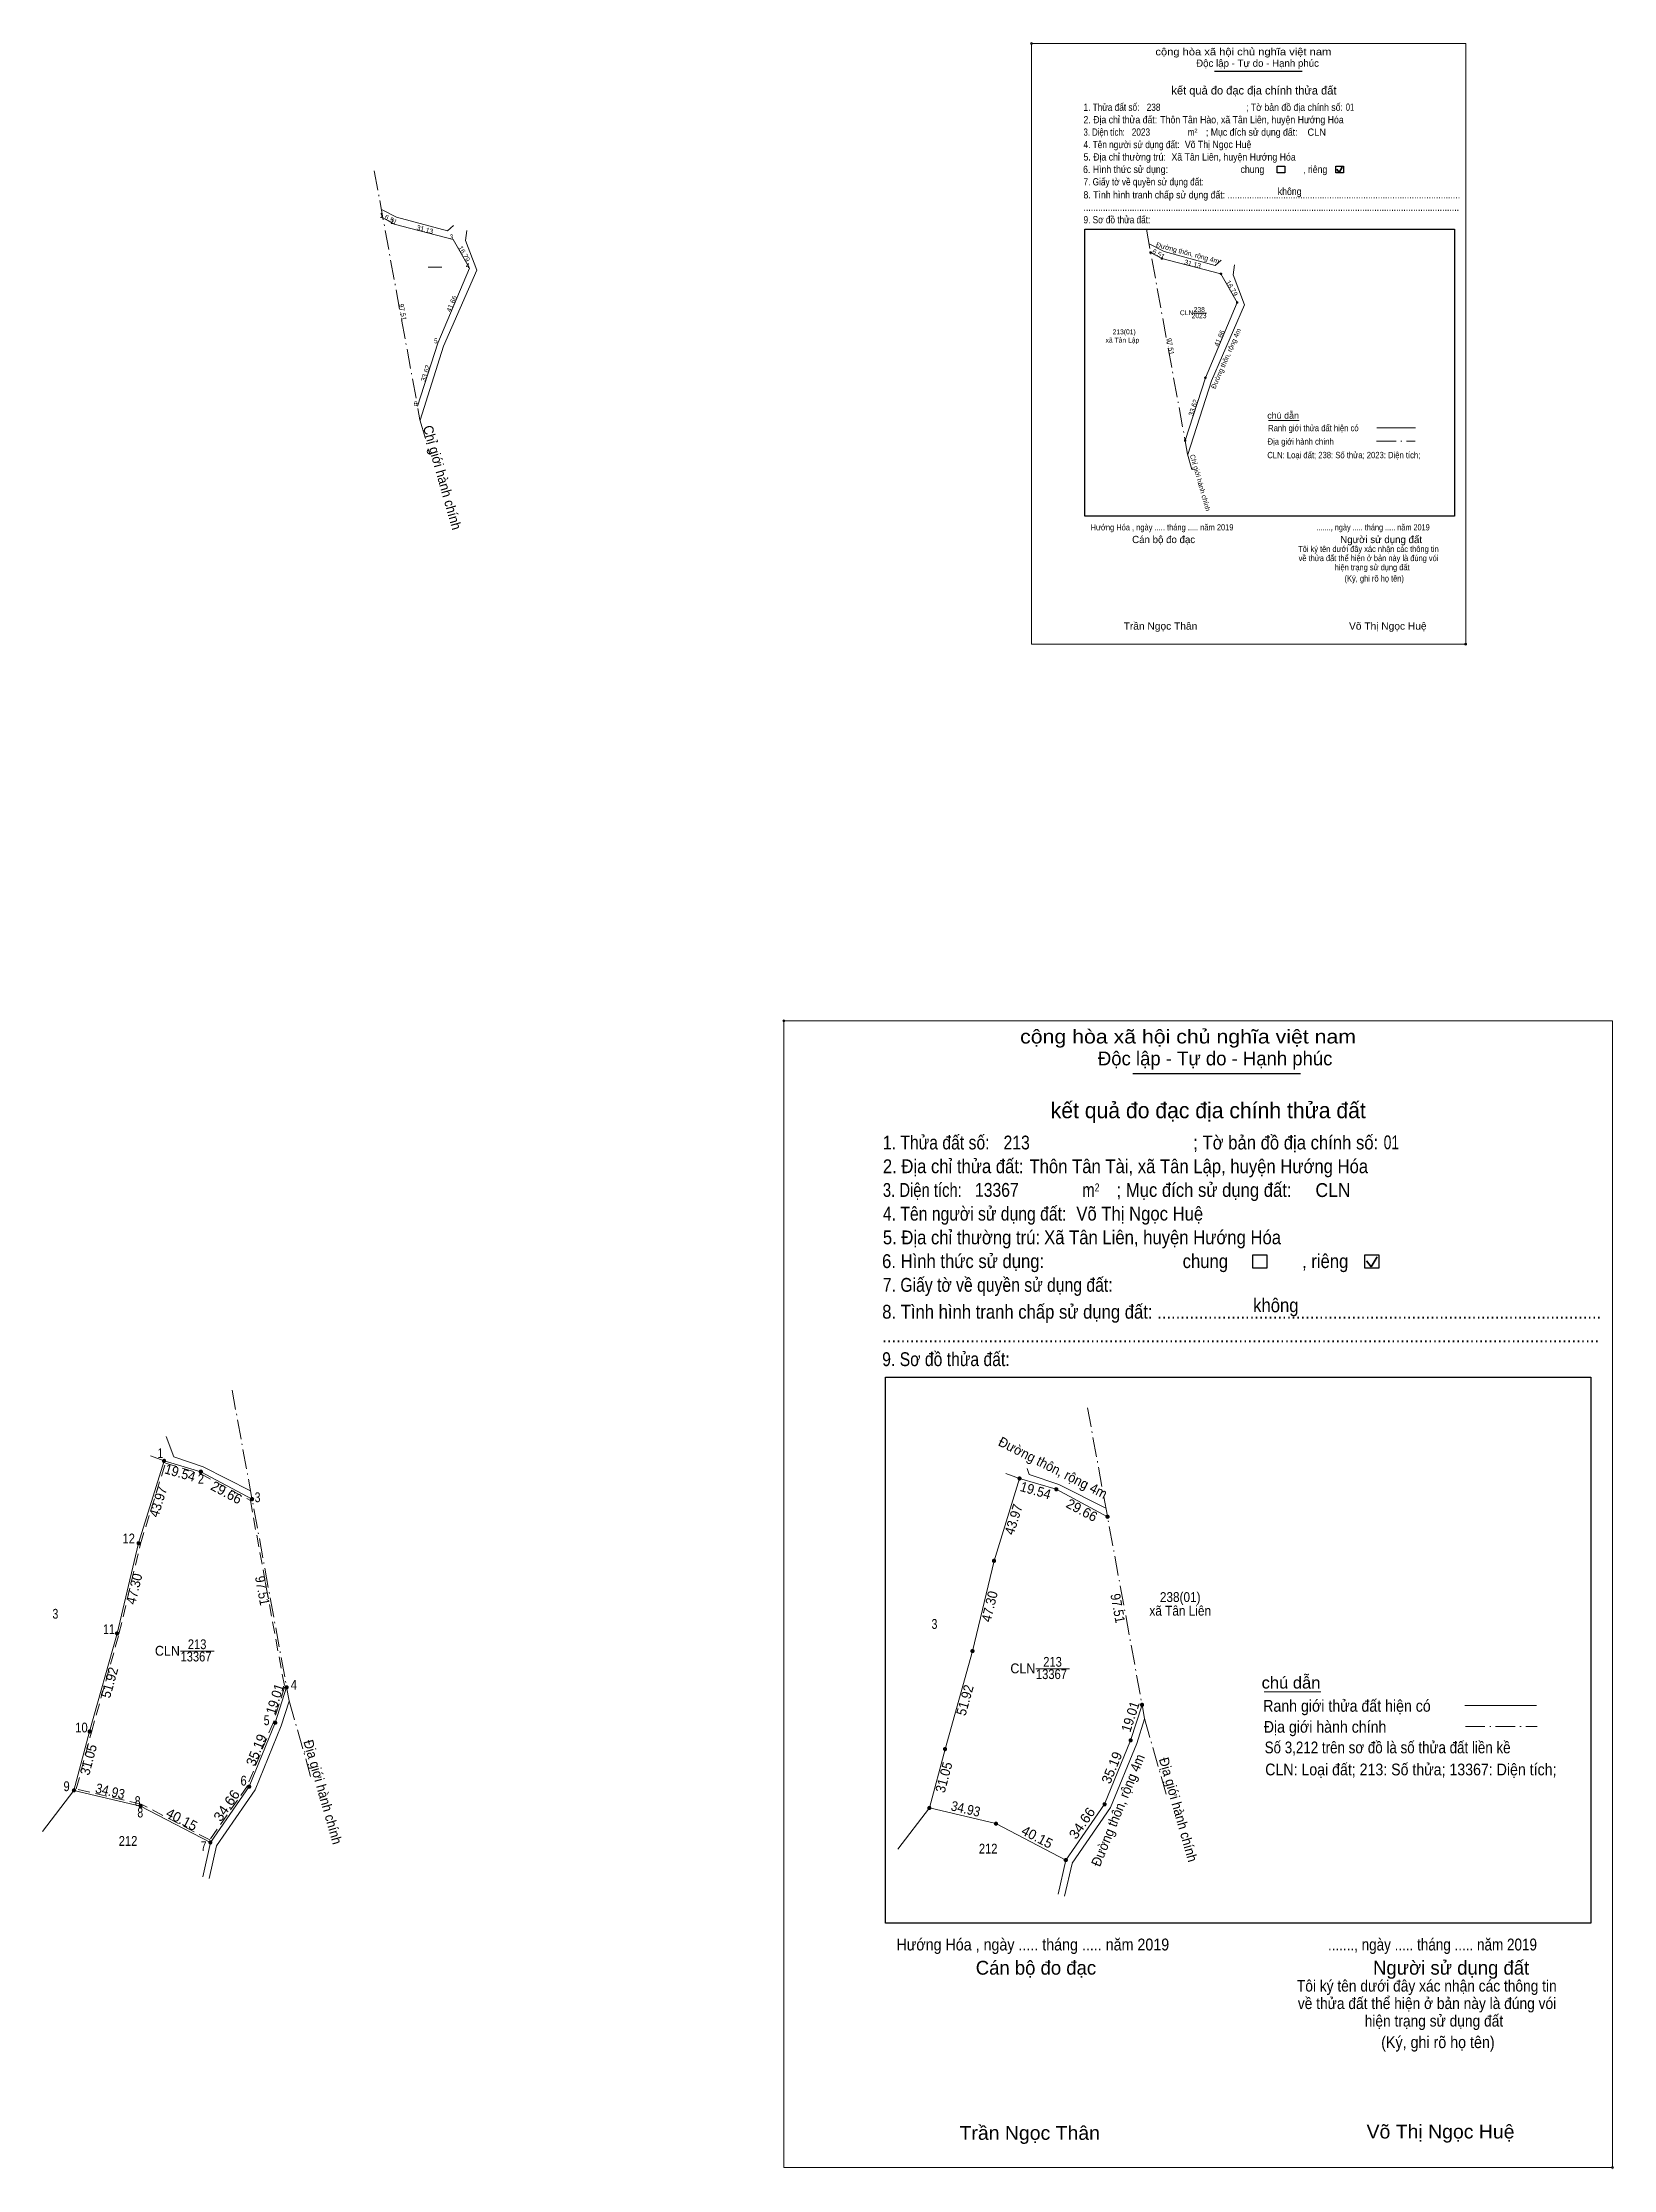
# Model space of a CAD drawing. Header units: centimetres. Extents: x 545064 to 547674, y 1838740 to 1841454.
# Drawn here: x 545490 to 546292, y 1840370 to 1841454 of the extents above; entities that cross this region are included whole.
import ezdxf
from ezdxf.enums import TextEntityAlignment as Align

# ---------------------------------------------------------------- set-up
doc = ezdxf.new("R2010")
doc.units = ezdxf.units.CM
doc.header["$LTSCALE"] = 2
doc.header["$PDMODE"] = 32
doc.header["$PDSIZE"] = 1
doc.linetypes.add('DOT_DASHED', pattern=[7.7, 5, -1.2, 0.3, -1.2])
doc.linetypes.add('MEDIUM_DASHED', pattern=[4.5, 3, -1.5])
for name, color, linetype, lineweight in [('2', 7, 'Continuous', 13), ('4', 7, 'Continuous', 13), ('6', 7, 'Continuous', 13), ('63', 7, 'Continuous', 13)]:
    doc.layers.add(name, color=color, linetype=linetype, lineweight=lineweight)

msp = doc.modelspace()

# ---------------------------------------------------------------- texts
at = {"layer": '2'}
for s, height, width, p in [('cộng hòa xã hội chủ nghĩa việt nam', 3.696, 1.15, (546057.99, 1841447.88)), ('1. Thửa đất số:', 3.696, 0.85, (546021.33, 1841419.58)), ('238', 3.7, 0.85, (546053.56, 1841419.58)), ('; Tờ bản đồ địa chính số:', 3.696, 0.9, (546104.25, 1841419.58)), ('01', 3.7, 0.75, (546155.12, 1841419.63)), ('3. Diện tích:', 3.696, 0.8, (546021.33, 1841406.9)), ('2. Địa chỉ thửa đất:', 3.696, 0.9, (546021.33, 1841413.24)), ('2023', 3.7, 0.85, (546045.94, 1841406.94)), ('Thôn Tân Hào, xã Tân Liên, huyện Hướng Hóa', 3.7, 0.9, (546060.5, 1841413.24)), ('m', 3.696, 0.8, (546074.6, 1841406.9)), ('2', 2.112, 0.8, (546077.92, 1841408.39)), ('; Mục đích sử dụng đất:', 3.696, 0.9, (546083.76, 1841406.9)), ('CLN', 3.7, 0.95, (546135.59, 1841406.88)), ('4. Tên người sử dụng đất:', 3.696, 0.85, (546021.33, 1841400.57)), ('Võ Thị Ngọc Huệ', 3.7, 0.9, (546073.02, 1841400.6)), ('6. Hình thức sử dụng:', 3.696, 0.9, (546021.12, 1841387.9)), ('5. Địa chỉ thường trú:', 3.696, 0.9, (546021.33, 1841394.23)), (' Xã Tân Liên, huyện Hướng Hóa', 3.7, 0.9, (546064.97, 1841394.23)), ('chung                , riêng', 3.696, 0.9, (546101.42, 1841387.9)), ('8. Tình hình tranh chấp sử dụng đất: ................................................................................................', 3.696, 0.9, (546021.33, 1841374.92)), ('7. Giấy tờ về quyền sử dụng đất:', 3.696, 0.85, (546021.33, 1841381.56)), ('không', 3.696, 0.9, (546120.43, 1841376.66)), ('9. Sơ đồ thửa đất:', 3.696, 0.85, (546021.33, 1841362.24)), ('...........................................................................................................................................................', 3.696, 0.9, (546021.33, 1841368.58)), ('chú dẫn', 3.24, 1.05, (546115.05, 1841262.62)), ('Ranh giới thửa đất hiện có ', 3.24, 0.9, (546115.49, 1841256.23)), ('Địa giới hành chính', 3.24, 0.9, (546115.21, 1841249.34)), ('CLN: Loại đất; 238: Số thửa; 2023: Diện tích;', 3.24, 0.9, (546115.07, 1841242.45)), ('Hướng Hóa , ngày ..... tháng ..... năm 2019', 3.168, 0.9, (546024.95, 1841205.64)), ('......., ngày ..... tháng ..... năm 2019', 3.168, 0.85, (546140.23, 1841205.64)), ('(Ký, ghi rõ họ tên)', 3.168, 0.9, (546154.46, 1841179.56)), ('Trần Ngọc Thân', 3.7, 1.05, (546041.81, 1841155.05)), ('Võ Thị Ngọc Huệ', 3.7, 1.05, (546156.76, 1841155.05)), ('cộng hòa xã hội chủ nghĩa việt nam', 7.056, 1.15, (545989, 1840944.02)), ('1. Thửa đất số:', 7.056, 0.85, (545919, 1840889.99)), ('213', 7.06, 0.85, (545980.54, 1840889.99)), ('; Tờ bản đồ địa chính số:', 7.056, 0.9, (546077.31, 1840889.99)), ('01', 7.056, 0.75, (546174.43, 1840890.09)), ('2. Địa chỉ thửa đất:', 7.056, 0.9, (545919, 1840877.89)), ('Thôn Tân Tài, xã Tân Lập, huyện Hướng Hóa', 7.056, 0.9, (545993.79, 1840877.89)), ('3. Diện tích:', 7.056, 0.8, (545919, 1840865.8)), ('13367', 7.06, 0.85, (545965.97, 1840865.84)), ('m', 7.056, 0.8, (546020.71, 1840865.8)), ('2', 4.032, 0.8, (546027.06, 1840868.61)), ('; Mục đích sử dụng đất:', 7.056, 0.9, (546038.2, 1840865.8)), (' CLN', 7.056, 0.95, (546137.13, 1840865.74)), ('4. Tên người sử dụng đất:', 7.056, 0.85, (545919, 1840853.7)), ('Võ Thị Ngọc Huệ', 7.056, 0.9, (546017.69, 1840853.75)), ('5. Địa chỉ thường trú:', 7.056, 0.9, (545919, 1840841.61)), ('Xã Tân Liên, huyện Hướng Hóa', 7.06, 0.9, (546001.23, 1840841.64)), ('6. Hình thức sử dụng:', 7.056, 0.9, (545918.6, 1840829.51)), ('chung                , riêng', 7.056, 0.9, (546071.91, 1840829.51)), ('7. Giấy tờ về quyền sử dụng đất:', 7.056, 0.85, (545919, 1840817.41)), ('không', 7.056, 0.9, (546107.86, 1840807.02)), ('8. Tình hình tranh chấp sử dụng đất: ................................................................................................', 7.056, 0.9, (545918.66, 1840803.7)), ('...........................................................................................................................................................', 7.056, 0.9, (545918.66, 1840791.6)), ('9. Sơ đồ thửa đất:', 7.056, 0.85, (545918.66, 1840779.51)), ('chú dẫn', 6, 1.05, (546112.18, 1840615.1)), ('Ranh giới thửa đất hiện có ', 6, 0.9, (546112.98, 1840603.26)), ('Địa giới hành chính', 6, 0.9, (546113.26, 1840592.57)), ('Số 3,212 trên sơ đồ là số thửa đất liền kề', 6, 0.85, (546113.73, 1840582.06)), ('CLN: Loại đất; 213: Số thửa; 13367: Diện tích;', 6, 0.9, (546114.01, 1840570.82)), ('Hướng Hóa , ngày ..... tháng ..... năm 2019', 6.048, 0.9, (545925.91, 1840481.54)), ('......., ngày ..... tháng ..... năm 2019', 6.048, 0.85, (546146, 1840481.54)), ('(Ký, ghi rõ họ tên)', 6.048, 0.9, (546173.17, 1840431.75)), ('Trần Ngọc Thân', 7.056, 1.05, (545958.12, 1840384.98)), ('Võ Thị Ngọc Huệ', 7.056, 1.05, (546165.71, 1840385.66))]:
    msp.add_text(s, height=height, dxfattribs=dict(at, width=width)).set_placement(p)
for s, height, p in [('Độc lập - Tự do - Hạnh phúc', 3.696, (546078.77, 1841442.05)), ('Người sử dụng đất', 3.696, (546152.27, 1841199.17)), ('Cán bộ đo đạc', 3.696, (546046.14, 1841199.17)), ('Độc lập - Tự do - Hạnh phúc', 7.056, (546028.68, 1840932.87)), ('Cán bộ đo đạc', 7.056, (545966.38, 1840469.19)), ('Người sử dụng đất', 7.056, (546168.99, 1840469.19))]:
    msp.add_text(s, height=height, dxfattribs=at).set_placement(p)
for s, height, p in [('kết quả đo đạc địa chính thửa đất', 4.224, (546108.255, 1841427.92)), ('.', 1.056, (546216.244, 1841147.13)), ('kết quả đo đạc địa chính thửa đất', 8.064, (546084.955, 1840905.91)), ('.', 2.016, (546291.131, 1840369.86))]:
    msp.add_text(s, height=height, dxfattribs=at).set_placement(p, align=Align.CENTER)
for s, height, rotation, p in [('6.51', 2.5, 331.86, (546059.015, 1841345.535)), ('16.79', 2.5, 299.436, (546095.902, 1841328.549)), ('41.66', 2.5, 67.128, (546091.793, 1841303.154)), ('29.66', 5, 331.81, (546019.319, 1840703.858)), ('35.19', 5, 67.83, (546038.064, 1840573.812)), ('40.15', 5, 332.452, (545996.569, 1840537.168))]:
    msp.add_text(s, height=height, rotation=rotation, dxfattribs=at).set_placement(p, align=Align.CENTER)
for s, height, rotation, width, p in [('Đường thôn, rộng 4m', 2.5, 344.932, 0.95, (546074.14, 1841345.938)), ('31.13', 2.5, 345.415, 0.9, (546076.685, 1841340.32)), ('97.51', 2.5, 280.404, 0.9, (546064.412, 1841299.201)), ('Đường thôn, rộng 4m', 2.5, 66.427, 0.95, (546095.17, 1841292.775)), ('33.62', 2.5, 72.125, 0.95, (546078.457, 1841267.866)), ('Chỉ giới hành chính', 2.5, 285.916, 0.95, (546079.662, 1841229.613)), ('Đường thôn, rộng 4m', 5, 333.131, 0.95, (546004.585, 1840725.483)), ('19.54', 5, 343.624, 0.95, (545996.19, 1840713.703)), ('43.97', 5, 72.801, 0.95, (545988.031, 1840700.606)), ('47.30', 5, 76.551, 0.95, (545975.84, 1840656.374)), ('97.51', 5, 280.401, 0.9, (546036.385, 1840655.611)), ('51.92', 5, 74.358, 0.95, (545963.256, 1840608.506)), ('19.01', 5, 72.137, 0.95, (546047.621, 1840600.028)), ('31.05', 5, 75.069, 0.95, (545952.52, 1840569.206)), ('Đường thôn, rộng 4m', 5, 67.772, 0.95, (546041.221, 1840552.109)), ('Địa giới hành chính', 5, 285.902, 0.95, (546067.259, 1840552.665)), ('34.93', 5, 346.759, 0.9, (545960.657, 1840551.331)), ('34.66', 5, 55.187, 1.05, (546022.634, 1840545.033))]:
    msp.add_text(s, height=height, rotation=rotation, dxfattribs=dict(at, width=width)).set_placement(p, align=Align.CENTER)
for s, height, width, p in [('CLN', 2.5, 0.95, (546073.945, 1841315.41)), ('2023', 2.5, 0.85, (546080.29, 1841313.87)), ('238', 2.5, 0.85, (546080.39, 1841317.01)), ('xã Tân Lập', 2.5, 0.9, (546041.175, 1841301.41)), ('213(01)', 2.5, 0.85, (546042.085, 1841305.65)), ('Tôi ký tên dưới đây xác nhận các thông tin', 3.053, 0.9, (546166.645, 1841194.65)), ('về thửa đất thể hiện ở bản này là đúng vói', 3.053, 0.9, (546166.695, 1841189.98)), ('hiện trạng sử dụng đất', 3.053, 0.9, (546168.54, 1841185.31)), ('238(01)', 5, 0.9, (546070.65, 1840659.24)), ('xã Tân Liên', 5, 0.9, (546070.66, 1840652.27)), ('213', 5, 0.85, (546005.54, 1840626.2)), ('CLN', 5, 0.95, (545990.395, 1840622.87)), ('13367', 5, 0.85, (546004.98, 1840619.92)), ('212', 5, 0.85, (545972.695, 1840530.96)), ('Tôi ký tên dưới đây xác nhận các thông tin', 5.829, 0.9, (546196.42, 1840460.58)), ('về thửa đất thể hiện ở bản này là đúng vói', 5.829, 0.9, (546196.535, 1840451.66)), ('hiện trạng sử dụng đất', 5.829, 0.9, (546200.055, 1840442.73))]:
    msp.add_text(s, height=height, dxfattribs=dict(at, width=width)).set_placement(p, align=Align.CENTER)
at = {"layer": '2', "width": 0.8}
msp.add_text(' 3', height=5, dxfattribs=at).set_placement((545946.81, 1840645.52), align=Align.RIGHT)
at = {"layer": '4'}
for s, width, p in [(' 1', 0.75, (545551.91, 1840732.65)), (' 2', 0.85, (545572.76, 1840719.5)), (' 3', 0.8, (545601.57, 1840710.12)), (' 12', 0.85, (545537.51, 1840689.11)), (' 3', 0.8, (545498.45, 1840650.71)), (' 11', 0.8, (545527.25, 1840642.86)), (' 4', 0.85, (545620.16, 1840614.49)), (' 10', 0.85, (545513.42, 1840592.72)), (' 5', 0.8, (545606.19, 1840596.4)), (' 9', 0.85, (545504.26, 1840562.76)), (' 6', 0.85, (545594.53, 1840565.63)), (' 8', 0.8, (545540.4, 1840555.18)), (' 8', 0.8, (545541.73, 1840549.36)), (' 7', 0.8, (545574.04, 1840532.19))]:
    msp.add_text(s, height=5, dxfattribs=dict(at, width=width)).set_placement(p, align=Align.RIGHT)
for s, rotation, width, p in [('19.54', 343.624, 0.95, (545559.89, 1840722.683)), ('43.97', 72.801, 0.95, (545551.731, 1840709.586)), ('47.30', 76.551, 0.95, (545539.54, 1840665.354)), ('51.92', 74.358, 0.95, (545526.956, 1840617.486)), ('19.01', 72.137, 0.95, (545611.321, 1840609.008)), ('31.05', 75.069, 0.95, (545516.22, 1840578.186)), ('34.93', 346.759, 0.9, (545524.357, 1840560.311)), ('34.66', 55.187, 1.05, (545586.334, 1840554.013))]:
    msp.add_text(s, height=5, rotation=rotation, dxfattribs=dict(at, width=width)).set_placement(p, align=Align.CENTER)
for s, rotation, p in [('29.66', 331.81, (545583.019, 1840712.838)), ('35.19', 67.83, (545601.764, 1840582.792)), ('40.15', 332.452, (545560.269, 1840546.148))]:
    msp.add_text(s, height=5, rotation=rotation, dxfattribs=at).set_placement(p, align=Align.CENTER)
for s, width, p in [('213', 0.85, (545569.24, 1840635.18)), ('CLN', 0.95, (545554.095, 1840631.85)), ('13367', 0.85, (545568.68, 1840628.9)), ('212', 0.85, (545534.015, 1840534.88))]:
    msp.add_text(s, height=5, dxfattribs=dict(at, width=width)).set_placement(p, align=Align.CENTER)
at = {"layer": '6'}
for s, rotation, width, p in [('Chỉ giới hành chính', 285.916, 0.95, (545691.874, 1841231.936)), ('97.51', 280.401, 0.9, (545600.085, 1840664.591)), ('Địa giới hành chính', 285.902, 0.95, (545630.959, 1840561.645))]:
    msp.add_text(s, height=5, rotation=rotation, dxfattribs=dict(at, width=width)).set_placement(p, align=Align.CENTER)
at = {"layer": '63'}
for s, width, p in [(' 1', 0.75, (545664.02, 1841364.95)), (' 2', 0.85, (545669.76, 1841361.88)), (' 3', 0.8, (545699.89, 1841354.04)), (' 4', 0.85, (545708.14, 1841339.42)), (' 5', 0.8, (545691.95, 1841301.04)), (' 6', 0.85, (545681.63, 1841269.04))]:
    msp.add_text(s, height=2.5, dxfattribs=dict(at, width=width)).set_placement(p, align=Align.RIGHT)
for s, rotation, p in [('6.51', 331.86, (545667.475, 1841363.095)), ('16.79', 299.436, (545704.362, 1841346.109)), ('41.66', 67.128, (545700.253, 1841320.714))]:
    msp.add_text(s, height=2.5, rotation=rotation, dxfattribs=at).set_placement(p, align=Align.CENTER)
for s, rotation, width, p in [('31.13', 345.415, 0.9, (545685.145, 1841357.88)), ('97.51', 280.404, 0.9, (545672.872, 1841316.761)), ('33.62', 72.125, 0.95, (545686.917, 1841285.426))]:
    msp.add_text(s, height=2.5, rotation=rotation, dxfattribs=dict(at, width=width)).set_placement(p, align=Align.CENTER)

# ---------------------------------------------------------------- hatches: boundary and pattern name
at = {"layer": '2'}
for points in [[(546055.95, 1841347.35, 1), (546055.15, 1841347.35, 1)], [(546061.7, 1841344.32, 1), (546060.9, 1841344.32, 1)], [(546091.83, 1841336.48, 1), (546091.03, 1841336.48, 1)], [(546100.08, 1841321.86, 1), (546099.28, 1841321.86, 1)], [(546083.89, 1841283.48, 1), (546083.09, 1841283.48, 1)], [(546073.57, 1841251.48, 1), (546072.77, 1841251.48, 1)], [(545989.5, 1840722.2, 1), (545987.9, 1840722.2, 1)], [(546008.25, 1840716.69, 1), (546006.65, 1840716.69, 1)], [(546034.39, 1840702.68, 1), (546032.79, 1840702.68, 1)], [(545976.5, 1840680.2, 1), (545974.9, 1840680.2, 1)], [(545965.5, 1840634.2, 1), (545963.9, 1840634.2, 1)], [(546052, 1840606.77, 1), (546050.4, 1840606.77, 1)], [(546046.17, 1840588.68, 1), (546044.57, 1840588.68, 1)], [(545951.5, 1840584.2, 1), (545949.9, 1840584.2, 1)], [(545943.5, 1840554.2, 1), (545941.9, 1840554.2, 1)], [(546032.89, 1840556.09, 1), (546031.29, 1840556.09, 1)], [(545977.5, 1840546.2, 1), (545975.9, 1840546.2, 1)], [(546013.1, 1840527.63, 1), (546011.5, 1840527.63, 1)]]:
    msp.add_hatch(color=256, dxfattribs=at).paths.add_polyline_path(points)
at = {"layer": '6'}
for points in [[(545553.2, 1840731.18, 1), (545551.6, 1840731.18, 1)], [(545571.95, 1840725.67, 1), (545570.35, 1840725.67, 1)], [(545598.09, 1840711.66, 1), (545596.49, 1840711.66, 1)], [(545540.2, 1840689.18, 1), (545538.6, 1840689.18, 1)], [(545529.2, 1840643.18, 1), (545527.6, 1840643.18, 1)], [(545615.7, 1840615.75, 1), (545614.1, 1840615.75, 1)], [(545609.87, 1840597.66, 1), (545608.27, 1840597.66, 1)], [(545515.2, 1840593.18, 1), (545513.6, 1840593.18, 1)], [(545507.2, 1840563.18, 1), (545505.6, 1840563.18, 1)], [(545596.59, 1840565.07, 1), (545594.99, 1840565.07, 1)], [(545541.2, 1840555.18, 1), (545539.6, 1840555.18, 1)], [(545576.8, 1840536.61, 1), (545575.2, 1840536.61, 1)]]:
    msp.add_hatch(color=256, dxfattribs=at).paths.add_polyline_path(points)

# ---------------------------------------------------------------- linework, layer by layer
at = {"layer": '2', "lineweight": 25}
for p, q in [((546088.1, 1841439.87), (546132.87, 1841439.87)), ((546021.99, 1841359.31), (546210.49, 1841359.31)), ((546210.49, 1841359.31), (546210.49, 1841212.94)), ((546046.47, 1840928.73), (546131.95, 1840928.73)), ((545920.27, 1840773.89), (546280.13, 1840773.89)), ((546280.13, 1840773.89), (546280.13, 1840495.49))]:
    msp.add_line(p, q, dxfattribs=at)
at = {"layer": '2', "lineweight": 35}
for p, q in [((546150.55, 1841389.82), (546151.81, 1841388.18)), ((546151.81, 1841388.18), (546153.34, 1841390.93)), ((546168.1, 1840830.05), (546171.03, 1840835.29)), ((546165.69, 1840833.18), (546168.1, 1840830.05))]:
    msp.add_line(p, q, dxfattribs=at)
at = {"layer": '2'}
for p, q in [((546062.45, 1841347.81), (546054.77, 1841351.7)), ((546097.67, 1841335.91), (546098.32, 1841341.07)), ((546097.67, 1841335.91), (546103.42, 1841320.71)), ((546077.1, 1841316.47), (546084.08, 1841316.47)), ((546086.53, 1841282), (546103.42, 1841320.71)), ((546074.48, 1841244.38), (546086.53, 1841282)), ((546115.7, 1841261.71), (546131.34, 1841261.71)), ((546171, 1841257.96), (546190.74, 1841257.96)), ((545993.7, 1840724.2), (545992.53, 1840727.29)), ((545988.7, 1840722.2), (545981.72, 1840724.78)), ((546008.7, 1840719.2), (545993.7, 1840724.2)), ((546032.8, 1840706.99), (546008.7, 1840719.2)), ((545997.1, 1840625.19), (546014.25, 1840625.14)), ((546113.42, 1840613.46), (546142.38, 1840613.46)), ((546048.48, 1840587.07), (546052.51, 1840599.67)), ((546215.82, 1840606.5), (546252.38, 1840606.5)), ((546035.17, 1840554.5), (546048.48, 1840587.07)), ((546015.5, 1840525.97), (546035.17, 1840554.5)), ((546015.49, 1840525.96), (546011.7, 1840509.18))]:
    msp.add_line(p, q, dxfattribs=at)
at = {"layer": '2', "linetype": 'DOT_DASHED'}
for p, q in [((546170.72, 1841251.07), (546190.46, 1841251.07)), ((546216.1, 1840595.81), (546252.66, 1840595.81))]:
    msp.add_line(p, q, dxfattribs=at)
at = {"layer": '2'}
for points in [[(545994.84, 1841453.92), (546216.25, 1841453.92), (546216.25, 1841147.68), (545994.84, 1841147.68)], [(545868.44, 1840955.54), (546291.13, 1840955.54), (546291.13, 1840370.9), (545868.44, 1840370.9)]]:
    msp.add_lwpolyline(points, close=True, dxfattribs=at)
at = {"layer": '2', "lineweight": 25}
for points in [[(546120.13, 1841391.46), (546123.94, 1841391.46), (546123.94, 1841387.91), (546120.13, 1841387.91)], [(546150.05, 1841391.46), (546153.86, 1841391.46), (546153.86, 1841387.91), (546150.05, 1841387.91)], [(546107.64, 1840836.3), (546114.9, 1840836.3), (546114.9, 1840829.53), (546107.64, 1840829.53)], [(546164.75, 1840836.3), (546172.01, 1840836.3), (546172.01, 1840829.53), (546164.75, 1840829.53)]]:
    msp.add_lwpolyline(points, close=True, dxfattribs=at)
for points in [[(546210.49, 1841212.94), (546021.99, 1841212.94), (546021.99, 1841359.31)], [(546280.13, 1840495.49), (545920.27, 1840495.49), (545920.27, 1840773.89)]]:
    msp.add_lwpolyline(points, dxfattribs=at)
at = {"layer": '2', "linetype": 'DOT_DASHED'}
for points in [[(546053.39, 1841359.22), (546074.44, 1841244.53), (546076.65, 1841236.78)], [(546023.38, 1840758.31), (546052.47, 1840599.82), (546063.45, 1840561.28)]]:
    msp.add_lwpolyline(points, dxfattribs=at)
at = {"layer": '2'}
for points in [[(546055.56, 1841347.39), (546061.3, 1841344.32), (546091.43, 1841336.48), (546099.68, 1841321.86), (546083.49, 1841283.48), (546073.17, 1841251.48)], [(546062.45, 1841347.81), (546088.45, 1841340.81), (546091.47, 1841343.52)], [(545988.7, 1840722.2), (545975.7, 1840680.2), (545964.7, 1840634.2), (545950.7, 1840584.2), (545942.7, 1840554.2)], [(545988.7, 1840722.2), (546007.45, 1840716.69), (546033.59, 1840702.68)], [(546051.2, 1840606.77), (546045.37, 1840588.68), (546032.09, 1840556.09), (546012.3, 1840527.63), (546008.39, 1840510.16)], [(545926.7, 1840533.2), (545942.7, 1840554.2), (545976.7, 1840546.2), (546012.3, 1840527.63)]]:
    msp.add_lwpolyline(points, dxfattribs=at)
at = {"layer": '2', "linetype": 'MEDIUM_DASHED'}
for centre, radius in [((546055.55, 1841347.35), 0.4), ((546061.3, 1841344.32), 0.4), ((546091.43, 1841336.48), 0.4), ((546099.68, 1841321.86), 0.4), ((546083.49, 1841283.48), 0.4), ((546073.17, 1841251.48), 0.4), ((545988.7, 1840722.2), 0.8), ((546007.45, 1840716.69), 0.8), ((546033.59, 1840702.68), 0.8), ((545975.7, 1840680.2), 0.8), ((545964.7, 1840634.2), 0.8), ((546051.2, 1840606.77), 0.8), ((546045.37, 1840588.68), 0.8), ((545950.7, 1840584.2), 0.8), ((545942.7, 1840554.2), 0.8), ((546032.09, 1840556.09), 0.8), ((545976.7, 1840546.2), 0.8), ((546012.3, 1840527.63), 0.8)]:
    msp.add_circle(centre, radius, dxfattribs=at)
at = {"layer": '2'}
for p in [(545994.84, 1841453.92), (546216.25, 1841147.68), (545868.44, 1840955.54), (546291.13, 1840370.9)]:
    msp.add_point(p, dxfattribs=at)
at = {"layer": '4'}
for p, q in [((545670.91, 1841365.37), (545663.23, 1841369.26)), ((545706.13, 1841353.47), (545706.78, 1841358.63)), ((545706.13, 1841353.47), (545711.88, 1841338.27)), ((545694.99, 1841299.56), (545711.88, 1841338.27)), ((545682.94, 1841261.94), (545694.99, 1841299.56)), ((545557.4, 1840733.18), (545553.43, 1840743.68)), ((545552.4, 1840731.18), (545545.42, 1840733.76)), ((545572.4, 1840728.18), (545557.4, 1840733.18)), ((545596.5, 1840715.97), (545572.4, 1840728.18)), ((545612.18, 1840596.05), (545616.21, 1840608.65)), ((545598.87, 1840563.48), (545612.18, 1840596.05)), ((545579.2, 1840534.95), (545598.87, 1840563.48)), ((545579.19, 1840534.94), (545575.4, 1840518.16))]:
    msp.add_line(p, q, dxfattribs=at)
at = {"layer": '4', "linetype": 'DOT_DASHED'}
for points in [[(545659.61, 1841388.94), (545682.9, 1841262.09), (545688.03, 1841244.1)], [(545587.08, 1840767.29), (545616.17, 1840608.8), (545627.15, 1840570.26)]]:
    msp.add_lwpolyline(points, dxfattribs=at)
at = {"layer": '4'}
for points in [[(545664.02, 1841364.95), (545669.76, 1841361.88), (545699.89, 1841354.04), (545708.14, 1841339.42), (545691.95, 1841301.04), (545681.63, 1841269.04)], [(545670.91, 1841365.37), (545696.91, 1841358.37), (545699.93, 1841361.08)], [(545552.4, 1840731.18), (545539.4, 1840689.18), (545528.4, 1840643.18), (545514.4, 1840593.18), (545506.4, 1840563.18)], [(545552.4, 1840731.18), (545571.15, 1840725.67), (545597.29, 1840711.66)], [(545614.9, 1840615.75), (545609.07, 1840597.66), (545595.79, 1840565.07), (545576, 1840536.61), (545572.09, 1840519.14)], [(545490.4, 1840542.18), (545506.4, 1840563.18), (545540.4, 1840555.18), (545576, 1840536.61)]]:
    msp.add_lwpolyline(points, dxfattribs=at)
at = {"layer": '4', "linetype": 'MEDIUM_DASHED'}
msp.add_lwpolyline([(545553.06, 1840729.94), (545570.77, 1840724.74), (545596.39, 1840711.01), (545613.87, 1840615.82), (545608.13, 1840598), (545594.91, 1840565.55), (545575.68, 1840537.9), (545540.75, 1840556.12), (545507.63, 1840563.92), (545515.36, 1840592.92), (545529.37, 1840642.93), (545540.36, 1840688.92)], close=True, dxfattribs=at)
at = {"layer": '6'}
for p, q in [((545687.11, 1841339.94), (545694.09, 1841339.94)), ((545560.8, 1840634.17), (545577.95, 1840634.12))]:
    msp.add_line(p, q, dxfattribs=at)
at = {"layer": '6', "linetype": 'MEDIUM_DASHED'}
for centre in [(545552.4, 1840731.18), (545571.15, 1840725.67), (545597.29, 1840711.66), (545539.4, 1840689.18), (545528.4, 1840643.18), (545614.9, 1840615.75), (545609.07, 1840597.66), (545514.4, 1840593.18), (545506.4, 1840563.18), (545595.79, 1840565.07), (545540.4, 1840555.18), (545576, 1840536.61)]:
    msp.add_circle(centre, 0.8, dxfattribs=at)

msp.set_redraw_order([(e.dxf.handle, doc.entitydb.next_handle()) for e in msp.query("TEXT MTEXT ATTDEF DIMENSION ARC_DIMENSION")])  # texts and dimensions are drawn at this point

doc.saveas('drawing.dxf')
